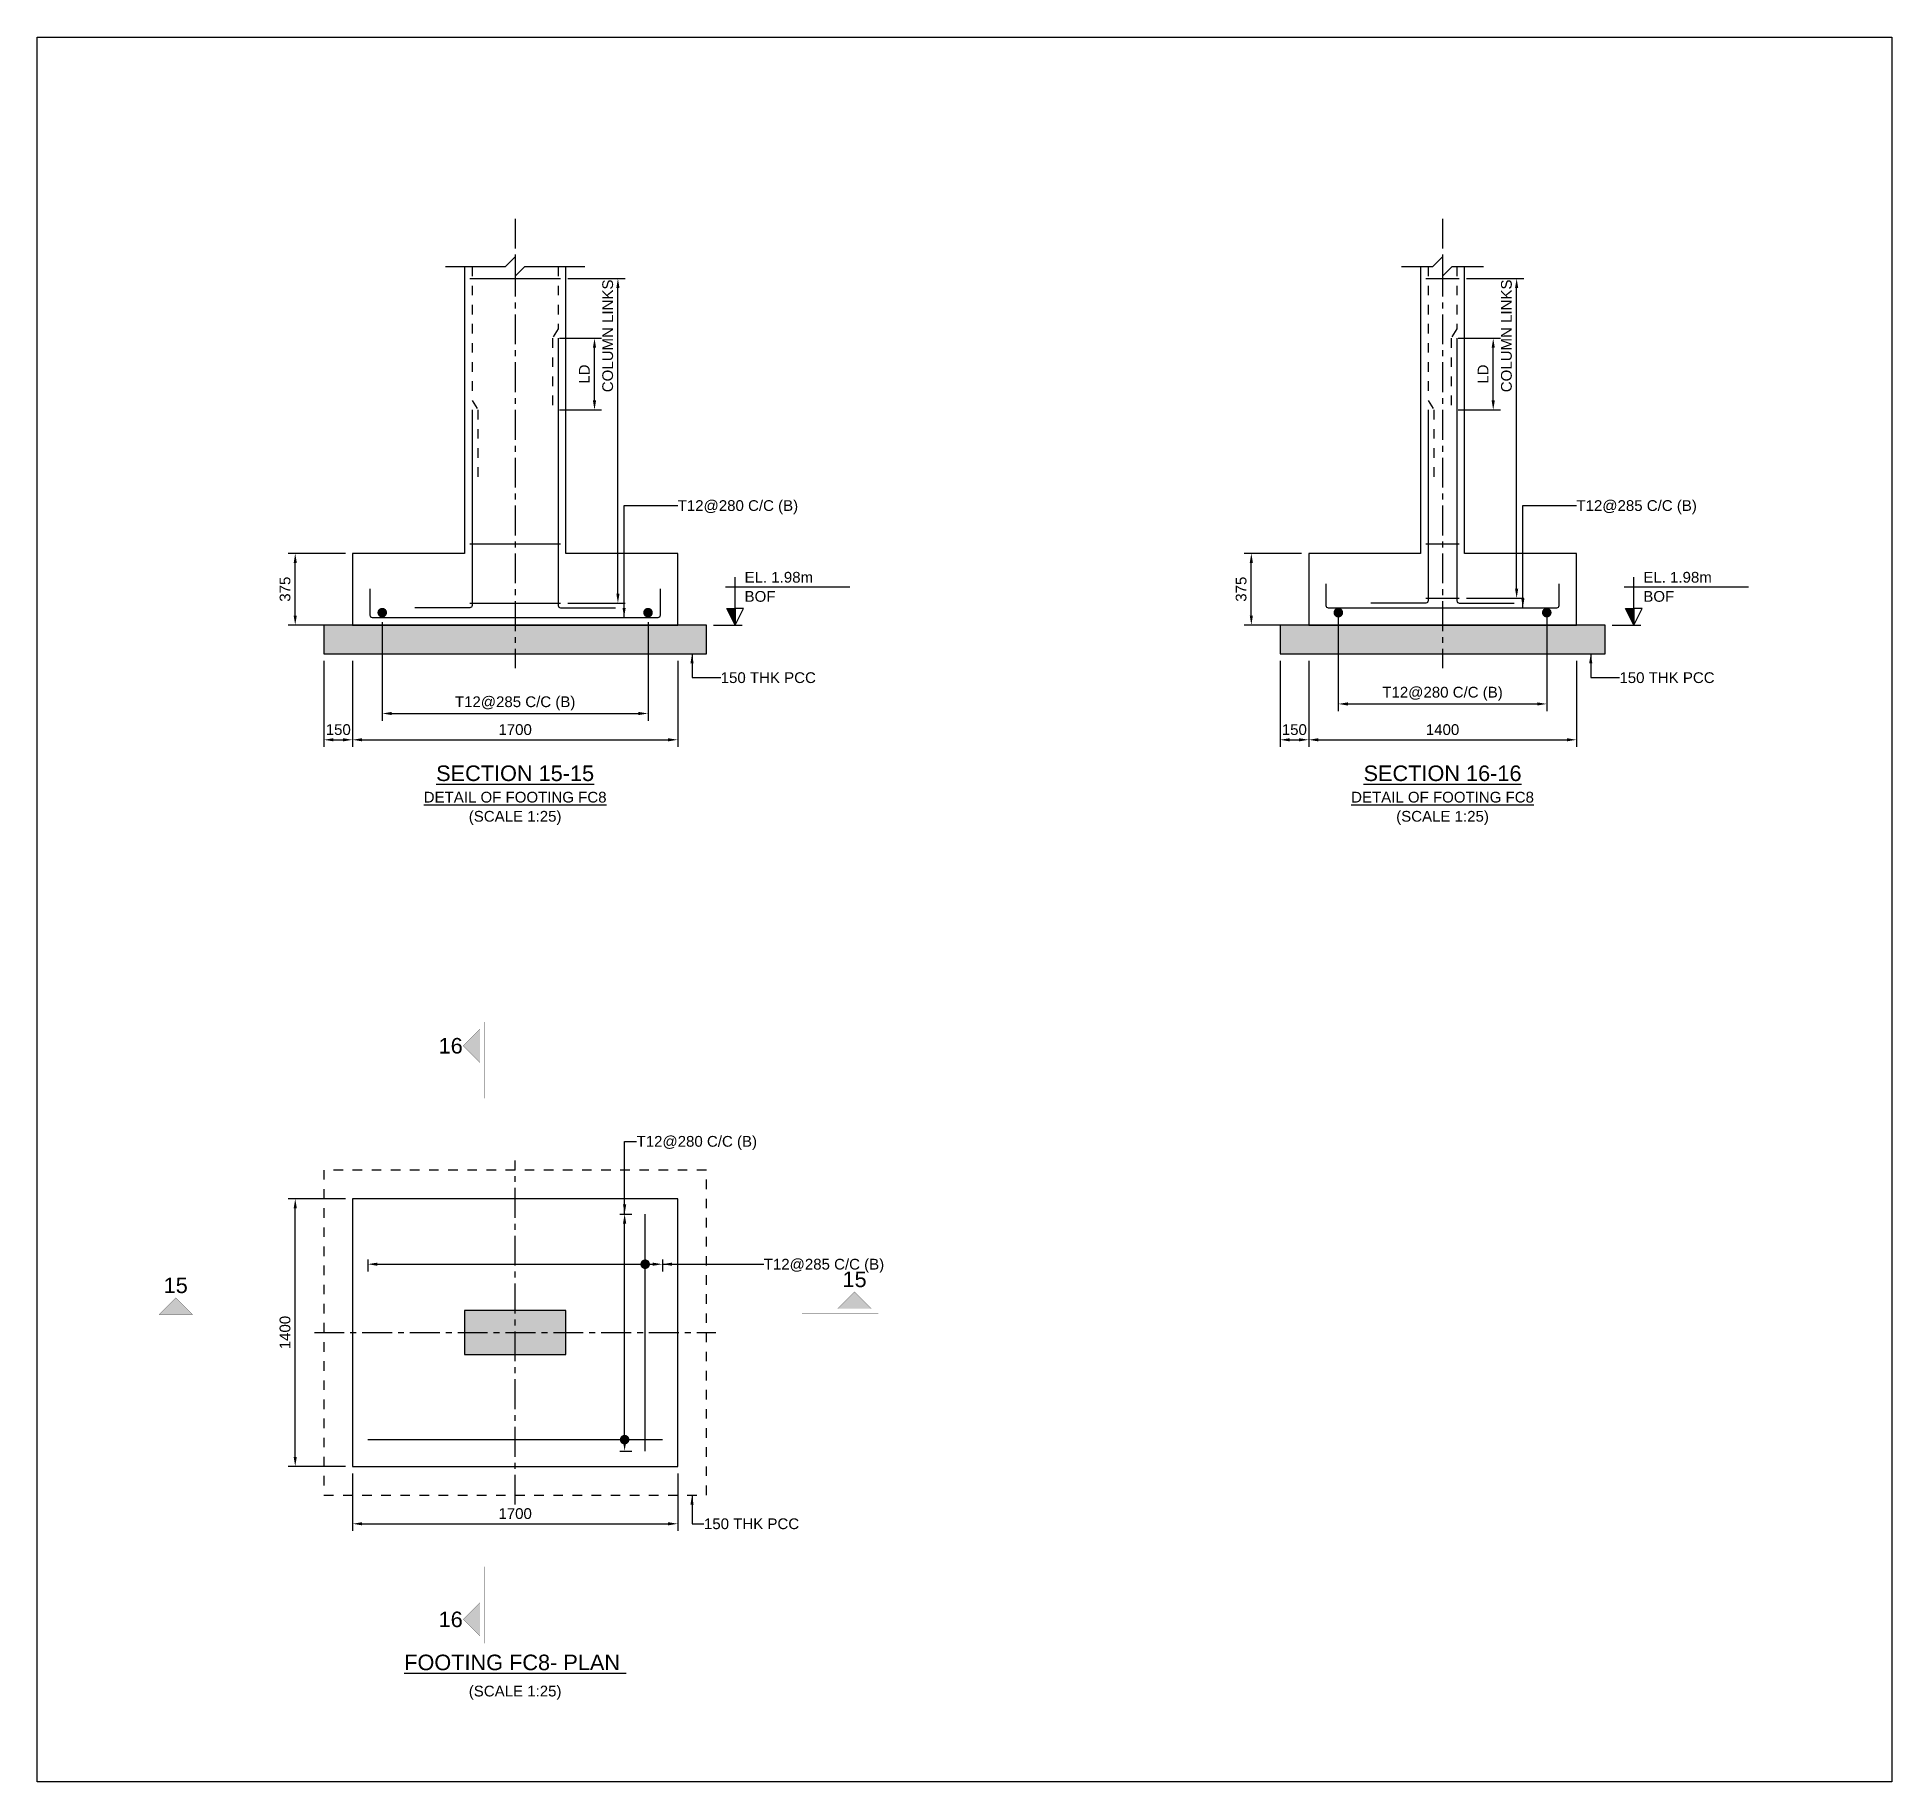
# Model space of a CAD drawing. Header units: inches. Extents: x -5500 to 172521, y -181100 to 5500.
# Drawn here: x 77721 to 116521, y -130100 to -93600 of the extents above; entities that cross this region are included whole.
import ezdxf
from ezdxf.enums import TextEntityAlignment as Align

# ---------------------------------------------------------------- set-up
doc = ezdxf.new("R2010")
doc.units = ezdxf.units.IN
doc.header["$LTSCALE"] = 1000
doc.header["$MEASUREMENT"] = 0
doc.linetypes.add('Cline', pattern=[1, 0.625, -0.125, 0.125, -0.125])
doc.linetypes.add('Dashed', pattern=[0.6, 0.2, -0.2, 0.2])
for name, color, linetype in [('Center Line', 1, 'Continuous'), ('Column', 2, 'Continuous'), ('Concrete Line', 2, 'Continuous'), ('Dim', 31, 'Continuous'), ('Footing', 4, 'Continuous'), ('Labels', 4, 'Continuous'), ('PCC', 5, 'Continuous'), ('Reinforcement', 4, 'Continuous'), ('Section Mark', 5, 'Continuous'), ('Solid', 25, 'Continuous'), ('Text', 31, 'Continuous')]:
    doc.layers.add(name, color=color, linetype=linetype)
doc.styles.add('SC-FTG1', font='SansSerif')
doc.styles.add('SC-FTG2', font='SansSerif')
doc.dimstyles.new('RccFooting', dxfattribs={"dimtxt": 225, "dimasz": 200, "dimexe": 150, "dimexo": 150, "dimgap": 100, "dimtad": 1, "dimtoh": 1, "dimdec": 4, "dimlfac": 0.25, "dimzin": 0, "dimdsep": 46, "dimtxsty": 'SC-FTG2', "dimcen": 0.09, "dimclrd": 8, "dimclre": 8, "dimclrt": 31, "dimadec": 0, "dimazin": 0, "dimtfac": 1, "dimtdec": 0, "dimtix": 1, "dimtofl": 0, "dimtmove": 0, "dimatfit": 3, "dimfxl": 1, "dimtolj": 1, "dimtzin": 0, "dimarcsym": 0})

msp = doc.modelspace()

# ---------------------------------------------------------------- texts
at = {"layer": 'Dim', "style": 'SC-FTG2'}
for s, p in [('T12@280 C/C (B)', (91121, -103400)), ('T12@285 C/C (B)', (109921, -103400)), ('150 THK PCC', (92021, -107000)), ('150 THK PCC', (110821, -107000)), ('150 THK PCC', (91671, -124700))]:
    msp.add_text(s, height=225, dxfattribs=at).set_placement(p, align=Align.MIDDLE_LEFT)
at = {"layer": 'Labels', "style": 'SC-FTG1'}
for s, p in [('%%USECTION 15-15', (87721, -109000)), ('%%USECTION 16-16', (107121, -109000)), ('%%uFOOTING FC8- PLAN ', (87721, -127600))]:
    msp.add_text(s, height=325, dxfattribs=at).set_placement(p, align=Align.MIDDLE_CENTER)
at = {"layer": 'Section Mark', "style": 'SC-FTG1'}
for s, p in [('16', (86372.5, -114700)), ('15', (94821, -119587.5)), ('15', (80621, -119711.5)), ('16', (86372.5, -126700))]:
    msp.add_text(s, height=325, dxfattribs=at).set_placement(p, align=Align.MIDDLE_CENTER)
at = {"layer": 'Text'}
for s, style, p in [('EL. 1.98m', 'SC-FTG2', (92521, -104900)), ('EL. 1.98m', 'SC-FTG2', (111321, -104900)), ('BOF', 'SC-FTG2', (92521, -105300)), ('BOF', 'SC-FTG2', (111321, -105300)), ('T12@280 C/C (B)', 'SC-FTG1', (90261, -116700)), ('T12@285 C/C (B)', 'SC-FTG1', (92921, -119270))]:
    msp.add_text(s, height=225, dxfattribs=dict(at, style=style)).set_placement(p, align=Align.MIDDLE_LEFT)
at = {"layer": 'Text', "style": 'SC-FTG1'}
for s, p in [('%%UDETAIL OF FOOTING FC8', (87721, -109500)), ('%%UDETAIL OF FOOTING FC8', (107121, -109500)), ('(SCALE 1:25)', (87721, -109900)), ('(SCALE 1:25)', (107121, -109900)), ('(SCALE 1:25)', (87721, -128200))]:
    msp.add_text(s, height=225, dxfattribs=at).set_placement(p, align=Align.MIDDLE_CENTER)

# ---------------------------------------------------------------- blocks, each defined once
blk = doc.blocks.new('*D143')
at = {"color": 8, "linetype": 'ByBlock', "lineweight": -2}
for p, q in [((84321, -123650), (84321, -124850)), ((91121, -123650), (91121, -124850)), ((84521, -124700), (90921, -124700))]:
    blk.add_line(p, q, dxfattribs=at)
at = {"color": 8}
for points in [[(84321, -124700), (84521, -124667), (84521, -124733)], [(91121, -124700), (90921, -124733), (90921, -124667)]]:
    blk.add_solid(points, dxfattribs=at)
at = {"layer": 'Defpoints', "color": 31}
for p in [(84321, -123500), (91121, -123500), (84321, -124700)]:
    blk.add_point(p, dxfattribs=at)
at = {"color": 31, "insert": (87721, -124488), "char_height": 225, "attachment_point": 5, "style": 'SC-FTG2'}
blk.add_mtext('\\A1;1700', dxfattribs=at)
blk = doc.blocks.new('*D144')
at = {"color": 8, "linetype": 'ByBlock', "lineweight": -2}
for p, q in [((84171, -117900), (82971, -117900)), ((83121, -123300), (83121, -118100)), ((84171, -123500), (82971, -123500))]:
    blk.add_line(p, q, dxfattribs=at)
at = {"color": 8}
for points in [[(83121, -117900), (83154, -118100), (83088, -118100)], [(83121, -123500), (83088, -123300), (83154, -123300)]]:
    blk.add_solid(points, dxfattribs=at)
at = {"layer": 'Defpoints', "color": 31}
for p in [(84321, -117900), (83121, -123500), (84321, -123500)]:
    blk.add_point(p, dxfattribs=at)
at = {"color": 31, "insert": (82908, -120700), "char_height": 225, "attachment_point": 5, "rotation": 90, "style": 'SC-FTG2'}
blk.add_mtext('\\A1;1400', dxfattribs=at)
blk = doc.blocks.new('*D145')
at = {"color": 8, "linetype": 'ByBlock', "lineweight": -2}
for p, q in [((89911, -118220), (90161, -118220)), ((90011, -122980), (90011, -118420)), ((89911, -123180), (90161, -123180))]:
    blk.add_line(p, q, dxfattribs=at)
at = {"color": 8}
for points in [[(90011, -118220), (90044, -118420), (89978, -118420)], [(90011, -123180), (89978, -122980), (90044, -122980)]]:
    blk.add_solid(points, dxfattribs=at)
at = {"layer": 'Defpoints', "color": 31}
for p in [(89761, -118220), (89761, -123180), (90011, -123180)]:
    blk.add_point(p, dxfattribs=at)
blk = doc.blocks.new('*D146')
at = {"color": 8, "linetype": 'ByBlock', "lineweight": -2}
for p, q in [((84641, -119170), (84641, -119420)), ((84841, -119270), (90601, -119270)), ((90801, -119170), (90801, -119420))]:
    blk.add_line(p, q, dxfattribs=at)
at = {"color": 8}
for points in [[(84641, -119270), (84841, -119237), (84841, -119303)], [(90801, -119270), (90601, -119303), (90601, -119237)]]:
    blk.add_solid(points, dxfattribs=at)
at = {"layer": 'Defpoints', "color": 31}
for p in [(84641, -119020), (90801, -119020), (84641, -119270)]:
    blk.add_point(p, dxfattribs=at)
blk = doc.blocks.new('*D147')
at = {"color": 8, "linetype": 'ByBlock', "lineweight": -2}
for p, q in [((83721, -106650), (83721, -108450)), ((84321, -106650), (84321, -108450)), ((83921, -108300), (84121, -108300))]:
    blk.add_line(p, q, dxfattribs=at)
at = {"color": 8}
for points in [[(83721, -108300), (83921, -108267), (83921, -108333)], [(84321, -108300), (84121, -108333), (84121, -108267)]]:
    blk.add_solid(points, dxfattribs=at)
at = {"layer": 'Defpoints', "color": 31}
for p in [(83721, -106500), (84321, -106500), (83721, -108300)]:
    blk.add_point(p, dxfattribs=at)
at = {"color": 31, "insert": (84021, -108088), "char_height": 225, "attachment_point": 5, "style": 'SC-FTG2'}
blk.add_mtext('\\A1;150', dxfattribs=at)
blk = doc.blocks.new('*D148')
at = {"color": 8, "linetype": 'ByBlock', "lineweight": -2}
for p, q in [((84321, -106650), (84321, -108450)), ((91121, -106650), (91121, -108450)), ((84521, -108300), (90921, -108300))]:
    blk.add_line(p, q, dxfattribs=at)
at = {"color": 8}
for points in [[(84321, -108300), (84521, -108267), (84521, -108333)], [(91121, -108300), (90921, -108333), (90921, -108267)]]:
    blk.add_solid(points, dxfattribs=at)
at = {"layer": 'Defpoints', "color": 31}
for p in [(84321, -106500), (91121, -106500), (84321, -108300)]:
    blk.add_point(p, dxfattribs=at)
at = {"color": 31, "insert": (87721, -108088), "char_height": 225, "attachment_point": 5, "style": 'SC-FTG2'}
blk.add_mtext('\\A1;1700', dxfattribs=at)
blk = doc.blocks.new('*D149')
at = {"color": 8, "linetype": 'ByBlock', "lineweight": -2}
for p, q in [((84171, -104400), (82971, -104400)), ((83121, -105700), (83121, -104600)), ((84171, -105900), (82971, -105900))]:
    blk.add_line(p, q, dxfattribs=at)
at = {"color": 8}
for points in [[(83121, -104400), (83154, -104600), (83088, -104600)], [(83121, -105900), (83088, -105700), (83154, -105700)]]:
    blk.add_solid(points, dxfattribs=at)
at = {"layer": 'Defpoints', "color": 31}
for p in [(84321, -104400), (83121, -105900), (84321, -105900)]:
    blk.add_point(p, dxfattribs=at)
at = {"color": 31, "insert": (82908, -105150), "char_height": 225, "attachment_point": 5, "rotation": 90, "style": 'SC-FTG2'}
blk.add_mtext('\\A1;375', dxfattribs=at)
blk = doc.blocks.new('*D150')
at = {"color": 8, "linetype": 'ByBlock', "lineweight": -2}
for p, q in [((84941, -105840), (84941, -107900)), ((90501, -105840), (90501, -107900)), ((85141, -107750), (90301, -107750))]:
    blk.add_line(p, q, dxfattribs=at)
at = {"color": 8}
for points in [[(84941, -107750), (85141, -107717), (85141, -107783)], [(90501, -107750), (90301, -107783), (90301, -107717)]]:
    blk.add_solid(points, dxfattribs=at)
at = {"layer": 'Defpoints', "color": 31}
for p in [(84941, -105690), (90501, -105690), (84941, -107750)]:
    blk.add_point(p, dxfattribs=at)
at = {"color": 31, "insert": (87721, -107538), "char_height": 225, "attachment_point": 5, "style": 'SC-FTG2'}
blk.add_mtext('\\A1;T12@285 C/C (B)', dxfattribs=at)
blk = doc.blocks.new('*D151')
at = {"color": 8, "linetype": 'ByBlock', "lineweight": -2}
for p, q in [((88651, -99900), (89531, -99900)), ((89381, -101200), (89381, -100100)), ((88651, -101400), (89531, -101400))]:
    blk.add_line(p, q, dxfattribs=at)
at = {"color": 8}
for points in [[(89381, -99900), (89414, -100100), (89348, -100100)], [(89381, -101400), (89348, -101200), (89414, -101200)]]:
    blk.add_solid(points, dxfattribs=at)
at = {"layer": 'Defpoints', "color": 31}
for p in [(88501, -99900), (88501, -101400), (89381, -101400)]:
    blk.add_point(p, dxfattribs=at)
at = {"color": 31, "insert": (89168, -100650), "char_height": 225, "attachment_point": 5, "rotation": 90, "style": 'SC-FTG2'}
blk.add_mtext('\\A1;LD', dxfattribs=at)
blk = doc.blocks.new('*D152')
at = {"color": 8, "linetype": 'ByBlock', "lineweight": -2}
for p, q in [((88821, -98650), (90021, -98650)), ((89871, -105240), (89871, -98850)), ((88821, -105440), (90021, -105440))]:
    blk.add_line(p, q, dxfattribs=at)
at = {"color": 8}
for points in [[(89871, -98650), (89904, -98850), (89838, -98850)], [(89871, -105440), (89838, -105240), (89904, -105240)]]:
    blk.add_solid(points, dxfattribs=at)
at = {"layer": 'Defpoints', "color": 31}
for p in [(88671, -98650), (88671, -105440), (89871, -105440)]:
    blk.add_point(p, dxfattribs=at)
at = {"color": 31, "insert": (89658, -99850), "char_height": 225, "attachment_point": 5, "rotation": 90, "style": 'SC-FTG2'}
blk.add_mtext('\\A1;COLUMN LINKS', dxfattribs=at)
blk = doc.blocks.new('*D153')
at = {"color": 8, "linetype": 'ByBlock', "lineweight": -2}
for p, q in [((103721, -106650), (103721, -108450)), ((104321, -106650), (104321, -108450)), ((103921, -108300), (104121, -108300))]:
    blk.add_line(p, q, dxfattribs=at)
at = {"color": 8}
for points in [[(103721, -108300), (103921, -108267), (103921, -108333)], [(104321, -108300), (104121, -108333), (104121, -108267)]]:
    blk.add_solid(points, dxfattribs=at)
at = {"layer": 'Defpoints', "color": 31}
for p in [(103721, -106500), (104321, -106500), (103721, -108300)]:
    blk.add_point(p, dxfattribs=at)
at = {"color": 31, "insert": (104021, -108088), "char_height": 225, "attachment_point": 5, "style": 'SC-FTG2'}
blk.add_mtext('\\A1;150', dxfattribs=at)
blk = doc.blocks.new('*D154')
at = {"color": 8, "linetype": 'ByBlock', "lineweight": -2}
for p, q in [((104321, -106650), (104321, -108450)), ((109921, -106650), (109921, -108450)), ((104521, -108300), (109721, -108300))]:
    blk.add_line(p, q, dxfattribs=at)
at = {"color": 8}
for points in [[(104321, -108300), (104521, -108267), (104521, -108333)], [(109921, -108300), (109721, -108333), (109721, -108267)]]:
    blk.add_solid(points, dxfattribs=at)
at = {"layer": 'Defpoints', "color": 31}
for p in [(104321, -106500), (109921, -106500), (104321, -108300)]:
    blk.add_point(p, dxfattribs=at)
at = {"color": 31, "insert": (107121, -108088), "char_height": 225, "attachment_point": 5, "style": 'SC-FTG2'}
blk.add_mtext('\\A1;1400', dxfattribs=at)
blk = doc.blocks.new('*D155')
at = {"color": 8, "linetype": 'ByBlock', "lineweight": -2}
for p, q in [((104171, -104400), (102971, -104400)), ((103121, -105700), (103121, -104600)), ((104171, -105900), (102971, -105900))]:
    blk.add_line(p, q, dxfattribs=at)
at = {"color": 8}
for points in [[(103121, -104400), (103154, -104600), (103088, -104600)], [(103121, -105900), (103088, -105700), (103154, -105700)]]:
    blk.add_solid(points, dxfattribs=at)
at = {"layer": 'Defpoints', "color": 31}
for p in [(104321, -104400), (103121, -105900), (104321, -105900)]:
    blk.add_point(p, dxfattribs=at)
at = {"color": 31, "insert": (102908, -105150), "char_height": 225, "attachment_point": 5, "rotation": 90, "style": 'SC-FTG2'}
blk.add_mtext('\\A1;375', dxfattribs=at)
blk = doc.blocks.new('*D156')
at = {"color": 8, "linetype": 'ByBlock', "lineweight": -2}
for p, q in [((104941, -105640), (104941, -107700)), ((109301, -105640), (109301, -107700)), ((105141, -107550), (109101, -107550))]:
    blk.add_line(p, q, dxfattribs=at)
at = {"color": 8}
for points in [[(104941, -107550), (105141, -107517), (105141, -107583)], [(109301, -107550), (109101, -107583), (109101, -107517)]]:
    blk.add_solid(points, dxfattribs=at)
at = {"layer": 'Defpoints', "color": 31}
for p in [(104941, -105490), (109301, -105490), (104941, -107550)]:
    blk.add_point(p, dxfattribs=at)
at = {"color": 31, "insert": (107121, -107338), "char_height": 225, "attachment_point": 5, "style": 'SC-FTG2'}
blk.add_mtext('\\A1;T12@280 C/C (B)', dxfattribs=at)
blk = doc.blocks.new('*D157')
at = {"color": 8, "linetype": 'ByBlock', "lineweight": -2}
for p, q in [((107451, -99900), (108331, -99900)), ((108181, -101200), (108181, -100100)), ((107451, -101400), (108331, -101400))]:
    blk.add_line(p, q, dxfattribs=at)
at = {"color": 8}
for points in [[(108181, -99900), (108214, -100100), (108148, -100100)], [(108181, -101400), (108148, -101200), (108214, -101200)]]:
    blk.add_solid(points, dxfattribs=at)
at = {"layer": 'Defpoints', "color": 31}
for p in [(107301, -99900), (107301, -101400), (108181, -101400)]:
    blk.add_point(p, dxfattribs=at)
at = {"color": 31, "insert": (107968, -100650), "char_height": 225, "attachment_point": 5, "rotation": 90, "style": 'SC-FTG2'}
blk.add_mtext('\\A1;LD', dxfattribs=at)
blk = doc.blocks.new('*D158')
at = {"color": 8, "linetype": 'ByBlock', "lineweight": -2}
for p, q in [((107621, -98650), (108821, -98650)), ((108671, -105140), (108671, -98850)), ((107621, -105340), (108821, -105340))]:
    blk.add_line(p, q, dxfattribs=at)
at = {"color": 8}
for points in [[(108671, -98650), (108704, -98850), (108638, -98850)], [(108671, -105340), (108638, -105140), (108704, -105140)]]:
    blk.add_solid(points, dxfattribs=at)
at = {"layer": 'Defpoints', "color": 31}
for p in [(107471, -98650), (107471, -105340), (108671, -105340)]:
    blk.add_point(p, dxfattribs=at)
at = {"color": 31, "insert": (108458, -99850), "char_height": 225, "attachment_point": 5, "rotation": 90, "style": 'SC-FTG2'}
blk.add_mtext('\\A1;COLUMN LINKS', dxfattribs=at)

# ---------------------------------------------------------------- dimensions: what is measured, and where the dimension line sits
at = {"layer": 'Dim'}
for base, p1, p2, angle, text, picture, middle in [((89871, -98650), (88671, -105440), (88671, -98650), 90, 'COLUMN LINKS', '*D152', (89871, -99850)), ((108671, -98650), (107471, -105340), (107471, -98650), 90, 'COLUMN LINKS', '*D158', (108671, -99850)), ((89381, -99900), (88501, -101400), (88501, -99900), 90, 'LD', '*D151', (89381, -100650)), ((108181, -99900), (107301, -101400), (107301, -99900), 90, 'LD', '*D157', (108181, -100650)), ((90011, -118220), (89761, -123180), (89761, -118220), 90, ' ', '*D145', (90011, -121640)), ((90801, -119270), (84641, -119020), (90801, -119020), 0, ' ', '*D146', (89141, -119270))]:
    dim = msp.add_linear_dim(base=base, p1=p1, p2=p2, angle=angle, text=text, dimstyle='RccFooting', override={"dimjust": 0}, dxfattribs=at)
    dim.commit()
    dim.dimension.update_dxf_attribs({"geometry": picture, "text_midpoint": middle, "dimtype": 129})
for p1, p2, distance, text, picture, middle in [((84321, -105900), (84321, -104400), 1200, '375', '*D149', (83121, -105150)), ((104321, -105900), (104321, -104400), 1200, '375', '*D155', (103121, -105150)), ((104941, -105490), (109301, -105490), -2060, 'T12@280 C/C (B)', '*D156', (107121, -107550)), ((84941, -105690), (90501, -105690), -2060, 'T12@285 C/C (B)', '*D150', (87721, -107750)), ((83721, -106500), (84321, -106500), -1800, '150', '*D147', (84021, -108300)), ((84321, -106500), (91121, -106500), -1800, '1700', '*D148', (87721, -108300)), ((103721, -106500), (104321, -106500), -1800, '150', '*D153', (104021, -108300)), ((104321, -106500), (109921, -106500), -1800, '1400', '*D154', (107121, -108300)), ((84321, -123500), (84321, -117900), 1200, '1400', '*D144', (83121, -120700)), ((84321, -123500), (91121, -123500), -1200, '1700', '*D143', (87721, -124700))]:
    dim = msp.add_aligned_dim(p1=p1, p2=p2, distance=distance, text=text, dimstyle='RccFooting', dxfattribs=at)
    dim.commit()
    dim.dimension.update_dxf_attribs({"geometry": picture, "text_midpoint": middle})

# ---------------------------------------------------------------- hatches: boundary and pattern name
at = {"layer": 'Solid'}
for points in [[(83721, -106500), (91721, -106500), (91721, -105900), (83721, -105900)], [(92321, -105900), (92146, -105550), (92321, -105550)], [(103721, -106500), (110521, -106500), (110521, -105900), (103721, -105900)], [(111121, -105900), (110946, -105550), (111121, -105550)], [(86985, -114350), (86635, -114700), (86985, -115050), (86985, -114350)], [(95171, -120200), (94821, -119850), (94471, -120200), (95171, -120200)], [(80271, -120324), (80621, -119974), (80971, -120324), (80271, -120324)], [(86661, -121160), (88781, -121160), (88781, -120240), (86661, -120240)], [(86985, -127050), (86635, -126700), (86985, -126350), (86985, -127050)]]:
    msp.add_hatch(color=256, dxfattribs=at).paths.add_polyline_path(points, flags=0)

# ---------------------------------------------------------------- linework, layer by layer
msp.add_lwpolyline([(77721, -130100), (77721, -93600), (116521, -93600), (116521, -130100), (77721, -130100)])
at = {"layer": 'Center Line', "linetype": 'Cline'}
for points in [[(87721, -97400), (87721, -106800)], [(107121, -97400), (107121, -106800)], [(87721, -124300), (87721, -117100)], [(83521, -120700), (91921, -120700)]]:
    msp.add_lwpolyline(points, dxfattribs=at)
at = {"layer": 'Column'}
msp.add_lwpolyline([(86661, -121160), (88781, -121160), (88781, -120240), (86661, -120240), (86661, -121160)], dxfattribs=at)
at = {"layer": 'Concrete Line'}
for points in [[(86661, -98400), (86661, -104400), (84321, -104400), (84321, -105900), (91121, -105900), (91121, -104400), (88781, -104400), (88781, -98400)], [(86261, -98400), (87521, -98400), (87721, -98200), (87721, -98600), (87921, -98400), (89181, -98400)], [(106661, -98400), (106661, -104400), (104321, -104400), (104321, -105900), (109921, -105900), (109921, -104400), (107581, -104400), (107581, -98400)], [(106261, -98400), (106921, -98400), (107121, -98200), (107121, -98600), (107321, -98400), (107981, -98400)]]:
    msp.add_lwpolyline(points, dxfattribs=at)
at = {"layer": 'Dim', "color": 8, "const_width": 100}
for points in [[(90391, -119270, 1), (90491, -119270, 1)], [(89961, -122940, 1), (90061, -122940, 1)]]:
    msp.add_lwpolyline(points, format="xyb", close=True, dxfattribs=at)
at = {"layer": 'Footing'}
msp.add_lwpolyline([(84321, -123500), (91121, -123500), (91121, -117900), (84321, -117900), (84321, -123500)], dxfattribs=at)
at = {"layer": 'PCC'}
for points in [[(83721, -106500), (91721, -106500), (91721, -105900), (83721, -105900), (83721, -106500)], [(103721, -106500), (110521, -106500), (110521, -105900), (103721, -105900), (103721, -106500)]]:
    msp.add_lwpolyline(points, dxfattribs=at)
at = {"layer": 'PCC', "linetype": 'Dashed'}
msp.add_lwpolyline([(83721, -124100), (91721, -124100), (91721, -117300), (83721, -117300), (83721, -124100)], dxfattribs=at)
at = {"layer": 'Reinforcement', "linetype": 'Dashed'}
for points in [[(86821, -98400), (86821, -101200), (86941, -101400), (86941, -102900)], [(88621, -98400), (88621, -99700), (88501, -99900), (88501, -101400)], [(106821, -98400), (106821, -101200), (106941, -101400), (106941, -102900)], [(107421, -98400), (107421, -99700), (107301, -99900), (107301, -101400)]]:
    msp.add_lwpolyline(points, dxfattribs=at)
at = {"layer": 'Reinforcement'}
for points in [[(86771, -98650), (88671, -98650)], [(106771, -98650), (107471, -98650)], [(86771, -104200), (88671, -104200)], [(106771, -104200), (107471, -104200)], [(86771, -105440), (88671, -105440)], [(106771, -105340), (107471, -105340)], [(90441, -123180), (90441, -118220)], [(84641, -122940), (90801, -122940)]]:
    msp.add_lwpolyline(points, dxfattribs=at)
for points in [[(88621, -99900), (88621, -105490, 0.4), (88671, -105540), (89821, -105540, 0.4), (89821, -105540), (89821, -105540)], [(107421, -99900), (107421, -105390, 0.4), (107471, -105440), (108621, -105440, 0.4), (108621, -105440), (108621, -105440)], [(86821, -101400), (86821, -105490, -0.4), (86771, -105540), (85621, -105540, 0.4), (85621, -105540), (85621, -105540)], [(106821, -101400), (106821, -105390, -0.4), (106771, -105440), (105621, -105440, 0.4), (105621, -105440), (105621, -105440)], [(84681, -105140), (84681, -105690, 0.4), (84731, -105740), (90711, -105740, 0.4), (90761, -105690), (90761, -105140)], [(104681, -105040), (104681, -105490, 0.4), (104731, -105540), (109511, -105540, 0.4), (109561, -105490), (109561, -105040)]]:
    msp.add_lwpolyline(points, format="xyb", dxfattribs=at)
at = {"layer": 'Reinforcement', "const_width": 100}
for points in [[(84891, -105640, 1), (84991, -105640, 1)], [(90451, -105640, 1), (90551, -105640, 1)], [(104891, -105640, 1), (104991, -105640, 1)], [(109251, -105640, 1), (109351, -105640, 1)]]:
    msp.add_lwpolyline(points, format="xyb", close=True, dxfattribs=at)
at = {"layer": 'Section Mark'}
for p, q in [((91871, -105900), (92471, -105900)), ((110671, -105900), (111271, -105900))]:
    msp.add_line(p, q, dxfattribs=at)
for points in [[(92121, -105100), (94721, -105100)], [(92321, -105900), (92321, -104900)], [(110921, -105100), (113521, -105100)], [(111121, -105900), (111121, -104900)], [(92321, -105900), (92146, -105550), (92321, -105550), (92321, -105900)], [(92321, -105900), (92496, -105550), (92321, -105550), (92321, -105900)], [(111121, -105900), (110946, -105550), (111121, -105550), (111121, -105900)], [(111121, -105900), (111296, -105550), (111121, -105550), (111121, -105900)]]:
    msp.add_lwpolyline(points, dxfattribs=at)
at = {"layer": 'Section Mark', "const_width": 5}
for points in [[(86985, -114350), (86635, -114700), (86985, -115050), (86985, -114350)], [(87085, -115800), (87085, -114200)], [(95171, -120200), (94821, -119850), (94471, -120200), (95171, -120200)], [(80271, -120324), (80621, -119974), (80971, -120324), (80271, -120324)], [(81721, -120424), (80121, -120424)], [(93721, -120300), (95321, -120300)], [(87085, -125600), (87085, -127200)], [(86985, -127050), (86635, -126700), (86985, -126350), (86985, -127050)]]:
    msp.add_lwpolyline(points, dxfattribs=at)

msp.set_redraw_order([(e.dxf.handle, doc.entitydb.next_handle()) for e in msp.query("TEXT MTEXT ATTDEF DIMENSION ARC_DIMENSION")])  # texts and dimensions are drawn at this point

# ---------------------------------------------------------------- leaders
at = {"layer": 'Dim', "color": 8}
for points in [[(90001, -105740), (90001, -103400), (91121, -103400)], [(108801, -105540), (108801, -103400), (109921, -103400)], [(91421, -106500), (91421, -107000), (92021, -107000)], [(110221, -106500), (110221, -107000), (110821, -107000)], [(90011, -118220), (90011, -116700), (90261, -116700)], [(90801, -119270), (92921, -119270), (92921, -119270)], [(91421, -124100), (91421, -124700), (91671, -124700)]]:
    msp.add_leader(points, dimstyle='RccFooting', dxfattribs=at)

doc.saveas('drawing.dxf')
